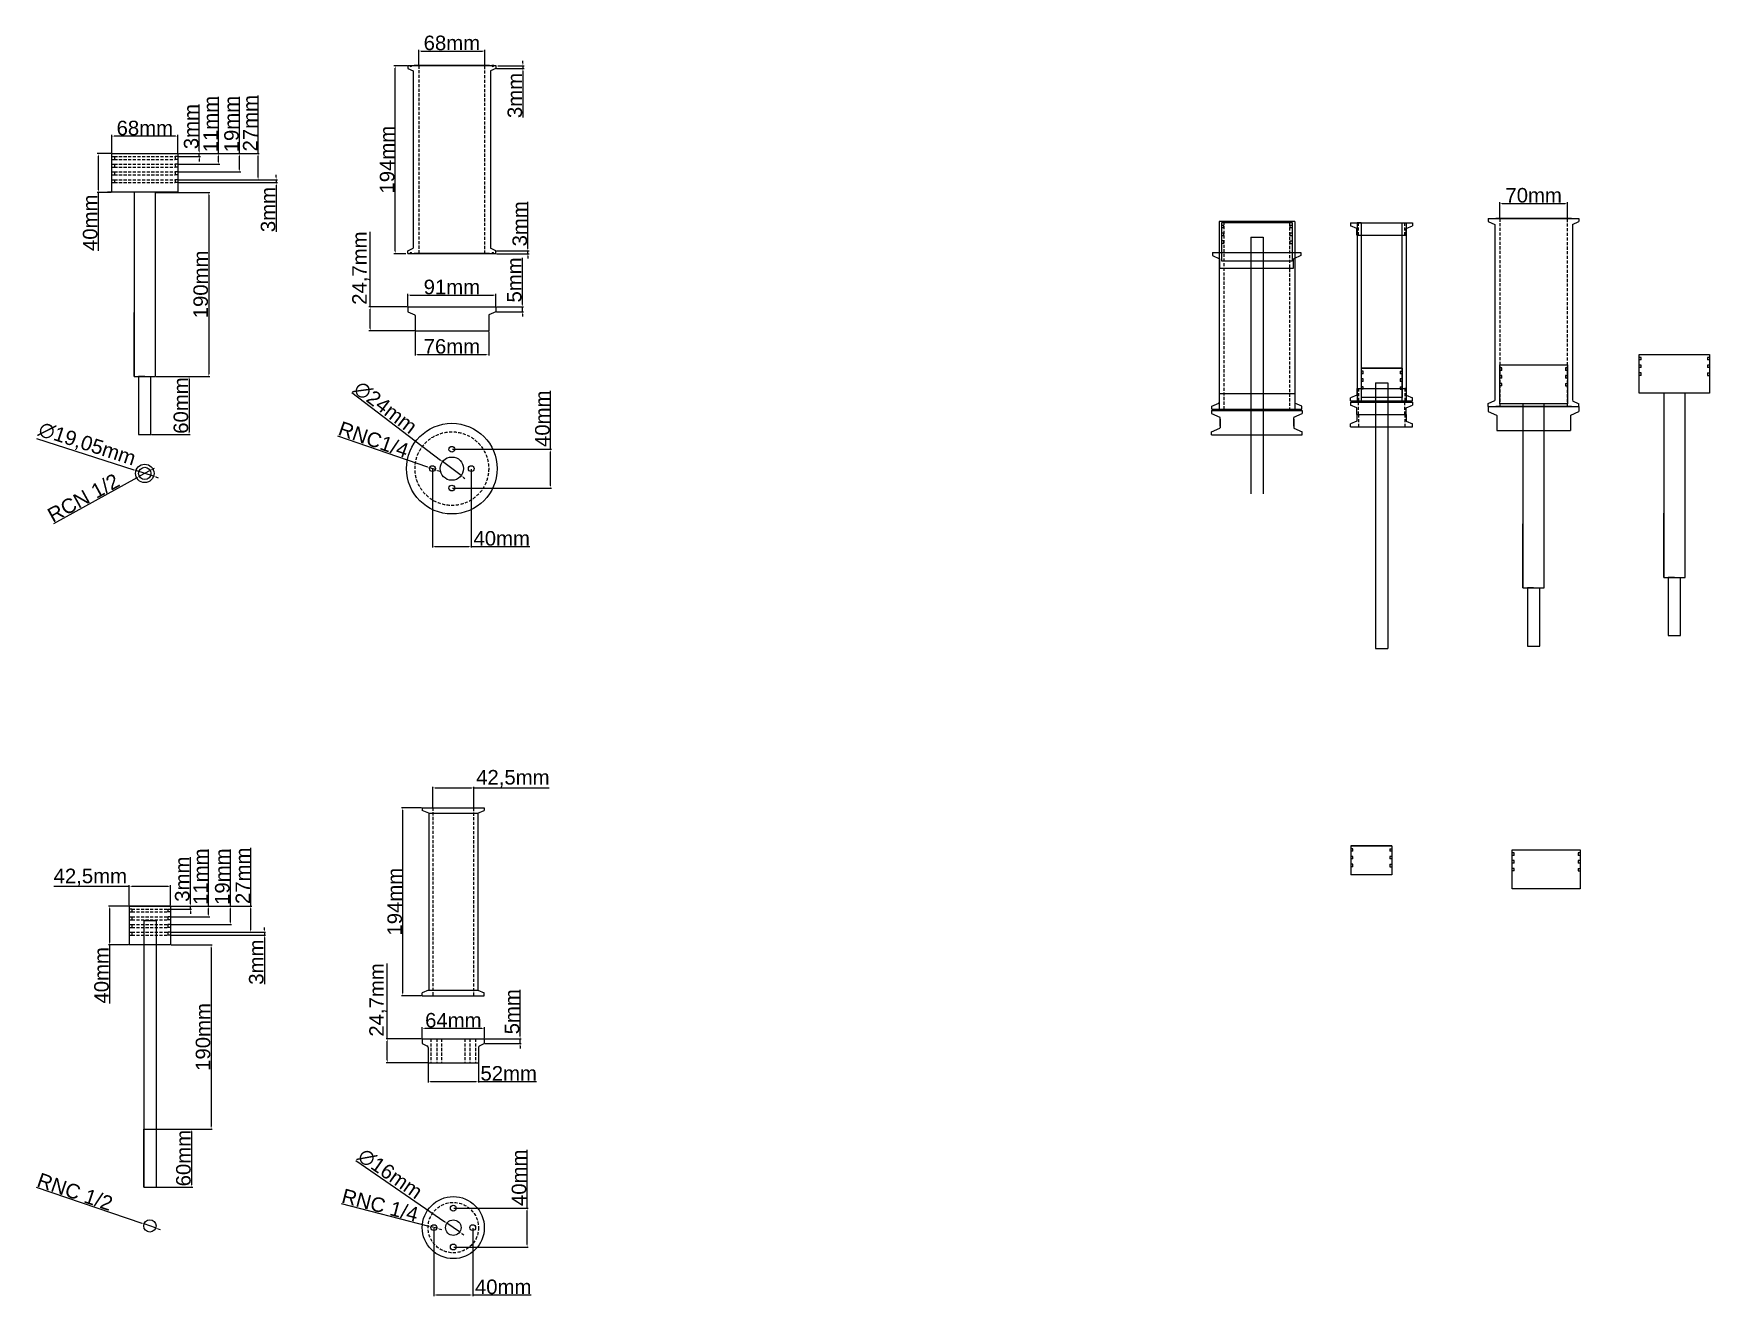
# Model space of a CAD drawing. Header units: centimetres. Extents: x 6534 to 31506, y 42826 to 109107.
# Drawn here: x 12207 to 13935, y 50747 to 52050 of the extents above; entities that cross this region are included whole.
import ezdxf

# ---------------------------------------------------------------- set-up
doc = ezdxf.new("R2010")
doc.units = ezdxf.units.CM
doc.header["$LTSCALE"] = 0.5
doc.linetypes.add('DASHED2', pattern=[9.525, 6.35, -3.175])
doc.styles.get("Standard").update_dxf_attribs({"font": 'arial.ttf'})
doc.dimstyles.new('ISO-25', dxfattribs={"dimtxt": 15, "dimasz": 2.5, "dimexe": 1.25, "dimexo": 0.625, "dimtad": 1, "dimtxsty": 'Standard', "dimcen": 2.5, "dimclrd": 1, "dimclre": 1, "dimadec": 0, "dimazin": 0, "dimtfac": 1, "dimtmove": 0, "dimatfit": 3, "dimfxl": 1, "dimarcsym": 0})

msp = doc.modelspace()

# ---------------------------------------------------------------- blocks, each defined once
blk = doc.blocks.new('*D451')
at = {"color": 1, "lineweight": -2, "transparency": 16777216}
for p, q in [((12684.3, 52014.1), (12712.7, 52014.1)), ((12685.5, 52017.1), (12712.7, 52017.1)), ((12711.5, 52019.6), (12711.5, 52022.1)), ((12711.5, 52017.1), (12711.5, 52014.1)), ((12711.5, 52011.6), (12711.5, 51963.6))]:
    blk.add_line(p, q, dxfattribs=at)
at = {"color": 1, "transparency": 16777216}
for points in [[(12711, 52019.6), (12711.9, 52019.6), (12711.5, 52017.1)], [(12711, 52011.6), (12711.9, 52011.6), (12711.5, 52014.1)]]:
    blk.add_solid(points, dxfattribs=at)
at = {"layer": 'Defpoints', "color": 0, "transparency": 16777216}
for p in [(12683.7, 52014.1), (12684.9, 52017.1), (12711.5, 52014.1)]:
    blk.add_point(p, dxfattribs=at)
at = {"color": 0, "transparency": 16777216, "insert": (12703.2, 51986.3), "char_height": 15, "attachment_point": 5, "rotation": 90}
blk.add_mtext('3mm', dxfattribs=at)
blk = doc.blocks.new('*D452')
at = {"color": 1, "lineweight": -2, "transparency": 16777216}
for p, q in [((12716.6, 51828.6), (12716.6, 51876.7)), ((12684.3, 51826.1), (12717.8, 51826.1)), ((12684.3, 51823.1), (12717.8, 51823.1)), ((12716.6, 51823.1), (12716.6, 51826.1)), ((12716.6, 51820.6), (12716.6, 51818.1))]:
    blk.add_line(p, q, dxfattribs=at)
at = {"color": 1, "transparency": 16777216}
for points in [[(12716.1, 51828.6), (12717, 51828.6), (12716.6, 51826.1)], [(12716.1, 51820.6), (12717, 51820.6), (12716.6, 51823.1)]]:
    blk.add_solid(points, dxfattribs=at)
at = {"layer": 'Defpoints', "color": 0, "transparency": 16777216}
for p in [(12683.7, 51826.1), (12683.7, 51823.1), (12716.6, 51826.1)]:
    blk.add_point(p, dxfattribs=at)
at = {"color": 0, "transparency": 16777216, "insert": (12708.3, 51853.9), "char_height": 15, "attachment_point": 5, "rotation": 90}
blk.add_mtext('3mm', dxfattribs=at)
blk = doc.blocks.new('*D453')
at = {"color": 1, "lineweight": -2, "transparency": 16777216}
for p, q in [((12592, 52017.1), (12578.5, 52017.1)), ((12579.8, 51825.6), (12579.8, 52014.6)), ((12590.8, 51823.1), (12578.5, 51823.1))]:
    blk.add_line(p, q, dxfattribs=at)
at = {"color": 1, "transparency": 16777216}
for points in [[(12579.4, 52014.6), (12580.2, 52014.6), (12579.8, 52017.1)], [(12579.4, 51825.6), (12580.2, 51825.6), (12579.8, 51823.1)]]:
    blk.add_solid(points, dxfattribs=at)
at = {"layer": 'Defpoints', "color": 0, "transparency": 16777216}
for p in [(12579.8, 52017.1), (12592.7, 52017.1), (12591.4, 51823.1)]:
    blk.add_point(p, dxfattribs=at)
at = {"color": 0, "transparency": 16777216, "insert": (12571.5, 51920.1), "char_height": 15, "attachment_point": 5, "rotation": 90}
blk.add_mtext('194mm', dxfattribs=at)
blk = doc.blocks.new('*D454')
at = {"color": 1, "lineweight": -2, "transparency": 16777216}
for p, q in [((12592.7, 51768.9), (12592.7, 51781.6)), ((12595.2, 51780.4), (12681.2, 51780.4)), ((12683.7, 51768.9), (12683.7, 51781.6))]:
    blk.add_line(p, q, dxfattribs=at)
at = {"color": 1, "transparency": 16777216}
for points in [[(12595.2, 51780.8), (12595.2, 51780), (12592.7, 51780.4)], [(12681.2, 51780.8), (12681.2, 51780), (12683.7, 51780.4)]]:
    blk.add_solid(points, dxfattribs=at)
at = {"layer": 'Defpoints', "color": 0, "transparency": 16777216}
for p in [(12683.7, 51780.4), (12592.7, 51768.2), (12683.7, 51768.2)]:
    blk.add_point(p, dxfattribs=at)
at = {"color": 0, "transparency": 16777216, "insert": (12638.2, 51788.7), "char_height": 15, "attachment_point": 5}
blk.add_mtext('91mm', dxfattribs=at)
blk = doc.blocks.new('*D455')
at = {"color": 1, "lineweight": -2, "transparency": 16777216}
for p, q in [((12710.9, 51770.7), (12710.9, 51818.8)), ((12684.3, 51768.2), (12712.1, 51768.2)), ((12684.3, 51763.2), (12712.1, 51763.2)), ((12710.9, 51763.2), (12710.9, 51768.2)), ((12710.9, 51760.7), (12710.9, 51758.2))]:
    blk.add_line(p, q, dxfattribs=at)
at = {"color": 1, "transparency": 16777216}
for points in [[(12710.5, 51770.7), (12711.3, 51770.7), (12710.9, 51768.2)], [(12710.5, 51760.7), (12711.3, 51760.7), (12710.9, 51763.2)]]:
    blk.add_solid(points, dxfattribs=at)
at = {"layer": 'Defpoints', "color": 0, "transparency": 16777216}
for p in [(12683.7, 51768.2), (12683.7, 51763.2), (12710.9, 51768.2)]:
    blk.add_point(p, dxfattribs=at)
at = {"color": 0, "transparency": 16777216, "insert": (12702.6, 51796), "char_height": 15, "attachment_point": 5, "rotation": 90}
blk.add_mtext('5mm', dxfattribs=at)
blk = doc.blocks.new('*D456')
at = {"color": 1, "lineweight": -2, "transparency": 16777216}
for p, q in [((12600.2, 51742.9), (12600.2, 51717.9)), ((12676.2, 51742.9), (12676.2, 51717.9)), ((12602.7, 51719.1), (12673.7, 51719.1))]:
    blk.add_line(p, q, dxfattribs=at)
at = {"color": 1, "transparency": 16777216}
for points in [[(12602.7, 51719.5), (12602.7, 51718.7), (12600.2, 51719.1)], [(12673.7, 51719.5), (12673.7, 51718.7), (12676.2, 51719.1)]]:
    blk.add_solid(points, dxfattribs=at)
at = {"layer": 'Defpoints', "color": 0, "transparency": 16777216}
for p in [(12600.2, 51743.5), (12676.2, 51743.5), (12676.2, 51719.1)]:
    blk.add_point(p, dxfattribs=at)
at = {"color": 0, "transparency": 16777216, "insert": (12638.2, 51727.4), "char_height": 15, "attachment_point": 5}
blk.add_mtext('76mm', dxfattribs=at)
blk = doc.blocks.new('*D457')
at = {"color": 1, "lineweight": -2, "transparency": 16777216}
for p, q in [((12618.2, 51600.7), (12618.2, 51519.8)), ((12658.2, 51600.7), (12658.2, 51519.8)), ((12620.7, 51521.1), (12655.7, 51521.1)), ((12658.2, 51521.1), (12718.5, 51521.1))]:
    blk.add_line(p, q, dxfattribs=at)
at = {"color": 1, "transparency": 16777216}
for points in [[(12620.7, 51521.5), (12620.7, 51520.6), (12618.2, 51521.1)], [(12655.7, 51521.5), (12655.7, 51520.6), (12658.2, 51521.1)]]:
    blk.add_solid(points, dxfattribs=at)
at = {"layer": 'Defpoints', "color": 0, "transparency": 16777216}
for p in [(12618.2, 51601.3), (12658.2, 51601.3), (12658.2, 51521.1)]:
    blk.add_point(p, dxfattribs=at)
at = {"color": 0, "transparency": 16777216, "insert": (12689.6, 51529.3), "char_height": 15, "attachment_point": 5}
blk.add_mtext('40mm', dxfattribs=at)
blk = doc.blocks.new('*D458')
at = {"color": 1, "lineweight": -2, "transparency": 16777216}
for p, q in [((12739.9, 51621.3), (12739.9, 51681.7)), ((12638.8, 51621.3), (12741.1, 51621.3)), ((12739.9, 51583.8), (12739.9, 51618.8)), ((12638.8, 51581.3), (12741.1, 51581.3))]:
    blk.add_line(p, q, dxfattribs=at)
at = {"color": 1, "transparency": 16777216}
for points in [[(12739.5, 51618.8), (12740.3, 51618.8), (12739.9, 51621.3)], [(12739.5, 51583.8), (12740.3, 51583.8), (12739.9, 51581.3)]]:
    blk.add_solid(points, dxfattribs=at)
at = {"layer": 'Defpoints', "color": 0, "transparency": 16777216}
for p in [(12638.2, 51621.3), (12739.9, 51621.3), (12638.2, 51581.3)]:
    blk.add_point(p, dxfattribs=at)
at = {"color": 0, "transparency": 16777216, "insert": (12731.6, 51652.8), "char_height": 15, "attachment_point": 5, "rotation": 90}
blk.add_mtext('40mm', dxfattribs=at)
blk = doc.blocks.new('*D459')
at = {"color": 1, "lineweight": -2, "transparency": 16777216}
for p, q in [((12535.1, 51679.8), (12626.6, 51610.1)), ((12647.7, 51594.1), (12628.6, 51608.6)), ((12649.7, 51592.5), (12651.7, 51591))]:
    blk.add_line(p, q, dxfattribs=at)
at = {"color": 1, "transparency": 16777216}
for points in [[(12626.9, 51610.4), (12626.4, 51609.8), (12628.6, 51608.6)], [(12650, 51592.9), (12649.5, 51592.2), (12647.7, 51594.1)]]:
    blk.add_solid(points, dxfattribs=at)
at = {"layer": 'Defpoints', "color": 0, "transparency": 16777216}
for p in [(12628.6, 51608.6), (12647.7, 51594.1)]:
    blk.add_point(p, dxfattribs=at)
at = {"color": 0, "transparency": 16777216, "insert": (12569.6, 51664.4), "char_height": 15, "attachment_point": 5, "rotation": 322.727}
blk.add_mtext('∅24mm', dxfattribs=at)
blk = doc.blocks.new('*D460')
at = {"color": 1, "lineweight": -2, "transparency": 16777216}
for p, q in [((12520.1, 51635.3), (12613, 51603.1)), ((12621, 51600.3), (12615.3, 51602.3)), ((12623.4, 51599.5), (12625.7, 51598.7))]:
    blk.add_line(p, q, dxfattribs=at)
at = {"color": 1, "transparency": 16777216}
for points in [[(12613.1, 51603.5), (12612.8, 51602.7), (12615.3, 51602.3)], [(12623.5, 51599.9), (12623.2, 51599.1), (12621, 51600.3)]]:
    blk.add_solid(points, dxfattribs=at)
at = {"layer": 'Defpoints', "color": 0, "transparency": 16777216}
for p in [(12615.3, 51602.3), (12621, 51600.3)]:
    blk.add_point(p, dxfattribs=at)
at = {"color": 0, "transparency": 16777216, "insert": (12557.4, 51631.3), "char_height": 15, "attachment_point": 5, "rotation": 340.883}
blk.add_mtext('RNC1/4', dxfattribs=at)
blk = doc.blocks.new('*D461')
at = {"color": 1, "lineweight": -2, "transparency": 16777216}
for p, q in [((12332.9, 51886.4), (12388.7, 51886.4)), ((12387.5, 51883.9), (12387.5, 51698.9)), ((12333.1, 51696.4), (12388.7, 51696.4))]:
    blk.add_line(p, q, dxfattribs=at)
at = {"color": 1, "transparency": 16777216}
for points in [[(12387.1, 51883.9), (12387.9, 51883.9), (12387.5, 51886.4)], [(12387.1, 51698.9), (12387.9, 51698.9), (12387.5, 51696.4)]]:
    blk.add_solid(points, dxfattribs=at)
at = {"layer": 'Defpoints', "color": 0, "transparency": 16777216}
for p in [(12332.2, 51886.4), (12332.5, 51696.4), (12387.5, 51696.4)]:
    blk.add_point(p, dxfattribs=at)
at = {"color": 0, "transparency": 16777216, "insert": (12379.2, 51791.4), "char_height": 15, "attachment_point": 5, "rotation": 90}
blk.add_mtext('190mm', dxfattribs=at)
blk = doc.blocks.new('*D462')
at = {"color": 1, "lineweight": -2, "transparency": 16777216}
for p, q in [((12333.1, 51696.4), (12368.4, 51696.4)), ((12367.1, 51693.9), (12367.1, 51638.9)), ((12328.5, 51636.4), (12368.4, 51636.4))]:
    blk.add_line(p, q, dxfattribs=at)
at = {"color": 1, "transparency": 16777216}
for points in [[(12366.7, 51693.9), (12367.5, 51693.9), (12367.1, 51696.4)], [(12366.7, 51638.9), (12367.5, 51638.9), (12367.1, 51636.4)]]:
    blk.add_solid(points, dxfattribs=at)
at = {"layer": 'Defpoints', "color": 0, "transparency": 16777216}
for p in [(12332.5, 51696.4), (12327.8, 51636.4), (12367.1, 51636.4)]:
    blk.add_point(p, dxfattribs=at)
at = {"color": 0, "transparency": 16777216, "insert": (12358.8, 51666.4), "char_height": 15, "attachment_point": 5, "rotation": 90}
blk.add_mtext('60mm', dxfattribs=at)
blk = doc.blocks.new('*D463')
at = {"color": 1, "lineweight": -2, "transparency": 16777216}
for p, q in [((12286.9, 51926.4), (12272.2, 51926.4)), ((12273.5, 51923.9), (12273.5, 51888.9)), ((12286.9, 51886.4), (12272.2, 51886.4)), ((12273.5, 51886.4), (12273.5, 51826.1))]:
    blk.add_line(p, q, dxfattribs=at)
at = {"color": 1, "transparency": 16777216}
for points in [[(12273.1, 51923.9), (12273.9, 51923.9), (12273.5, 51926.4)], [(12273.1, 51888.9), (12273.9, 51888.9), (12273.5, 51886.4)]]:
    blk.add_solid(points, dxfattribs=at)
at = {"layer": 'Defpoints', "color": 0, "transparency": 16777216}
for p in [(12287.5, 51926.4), (12273.5, 51886.4), (12287.5, 51886.4)]:
    blk.add_point(p, dxfattribs=at)
at = {"color": 0, "transparency": 16777216, "insert": (12265.2, 51855), "char_height": 15, "attachment_point": 5, "rotation": 90}
blk.add_mtext('40mm', dxfattribs=at)
blk = doc.blocks.new('*D464')
at = {"color": 1, "lineweight": -2, "transparency": 16777216}
for p, q in [((12287.5, 51927), (12287.5, 51945.7)), ((12353, 51944.4), (12290, 51944.4)), ((12355.5, 51927), (12355.5, 51945.7))]:
    blk.add_line(p, q, dxfattribs=at)
at = {"color": 1, "transparency": 16777216}
for points in [[(12290, 51944.8), (12290, 51944), (12287.5, 51944.4)], [(12353, 51944.8), (12353, 51944), (12355.5, 51944.4)]]:
    blk.add_solid(points, dxfattribs=at)
at = {"layer": 'Defpoints', "color": 0, "transparency": 16777216}
for p in [(12287.5, 51944.4), (12287.5, 51926.4), (12355.5, 51926.4)]:
    blk.add_point(p, dxfattribs=at)
at = {"color": 0, "transparency": 16777216, "insert": (12321.5, 51952.7), "char_height": 15, "attachment_point": 5}
blk.add_mtext('68mm', dxfattribs=at)
blk = doc.blocks.new('*D465')
at = {"color": 1, "lineweight": -2, "transparency": 16777216}
for p, q in [((12377.7, 51928.9), (12377.7, 51977)), ((12356.1, 51926.4), (12378.9, 51926.4)), ((12377.7, 51923.4), (12377.7, 51926.4)), ((12356.1, 51923.4), (12378.9, 51923.4)), ((12377.7, 51920.9), (12377.7, 51918.4))]:
    blk.add_line(p, q, dxfattribs=at)
at = {"color": 1, "transparency": 16777216}
for points in [[(12377.3, 51928.9), (12378.1, 51928.9), (12377.7, 51926.4)], [(12377.3, 51920.9), (12378.1, 51920.9), (12377.7, 51923.4)]]:
    blk.add_solid(points, dxfattribs=at)
at = {"layer": 'Defpoints', "color": 0, "transparency": 16777216}
for p in [(12355.5, 51926.4), (12377.7, 51926.4), (12355.5, 51923.4)]:
    blk.add_point(p, dxfattribs=at)
at = {"color": 0, "transparency": 16777216, "insert": (12369.4, 51954.2), "char_height": 15, "attachment_point": 5, "rotation": 90}
blk.add_mtext('3mm', dxfattribs=at)
blk = doc.blocks.new('*D466')
at = {"color": 1, "lineweight": -2, "transparency": 16777216}
for p, q in [((12397.6, 51926.4), (12397.6, 51984.8)), ((12356.1, 51926.4), (12398.9, 51926.4)), ((12356.1, 51915.4), (12398.9, 51915.4)), ((12397.6, 51917.9), (12397.6, 51923.9))]:
    blk.add_line(p, q, dxfattribs=at)
at = {"color": 1, "transparency": 16777216}
for points in [[(12397.2, 51923.9), (12398.1, 51923.9), (12397.6, 51926.4)], [(12397.2, 51917.9), (12398.1, 51917.9), (12397.6, 51915.4)]]:
    blk.add_solid(points, dxfattribs=at)
at = {"layer": 'Defpoints', "color": 0, "transparency": 16777216}
for p in [(12355.5, 51926.4), (12397.6, 51926.4), (12355.5, 51915.4)]:
    blk.add_point(p, dxfattribs=at)
at = {"color": 0, "transparency": 16777216, "insert": (12389.5, 51956.8), "char_height": 15, "attachment_point": 5, "rotation": 90}
blk.add_mtext('11mm', dxfattribs=at)
blk = doc.blocks.new('*D467')
at = {"color": 1, "lineweight": -2, "transparency": 16777216}
for p, q in [((12419.2, 51926.4), (12419.2, 51984.8)), ((12356.1, 51926.4), (12420.5, 51926.4)), ((12356.1, 51907.4), (12420.5, 51907.4)), ((12419.2, 51909.9), (12419.2, 51923.9))]:
    blk.add_line(p, q, dxfattribs=at)
at = {"color": 1, "transparency": 16777216}
for points in [[(12418.8, 51923.9), (12419.7, 51923.9), (12419.2, 51926.4)], [(12418.8, 51909.9), (12419.7, 51909.9), (12419.2, 51907.4)]]:
    blk.add_solid(points, dxfattribs=at)
at = {"layer": 'Defpoints', "color": 0, "transparency": 16777216}
for p in [(12355.5, 51926.4), (12419.2, 51926.4), (12355.5, 51907.4)]:
    blk.add_point(p, dxfattribs=at)
at = {"color": 0, "transparency": 16777216, "insert": (12411, 51956.8), "char_height": 15, "attachment_point": 5, "rotation": 90}
blk.add_mtext('19mm', dxfattribs=at)
blk = doc.blocks.new('*D468')
at = {"color": 1, "lineweight": -2, "transparency": 16777216}
for p, q in [((12438.4, 51926.4), (12438.4, 51986.4)), ((12356.1, 51926.4), (12439.6, 51926.4)), ((12438.4, 51901.9), (12438.4, 51923.9)), ((12356.1, 51899.4), (12439.6, 51899.4))]:
    blk.add_line(p, q, dxfattribs=at)
at = {"color": 1, "transparency": 16777216}
for points in [[(12437.9, 51923.9), (12438.8, 51923.9), (12438.4, 51926.4)], [(12437.9, 51901.9), (12438.8, 51901.9), (12438.4, 51899.4)]]:
    blk.add_solid(points, dxfattribs=at)
at = {"layer": 'Defpoints', "color": 0, "transparency": 16777216}
for p in [(12355.5, 51926.4), (12438.4, 51926.4), (12355.5, 51899.4)]:
    blk.add_point(p, dxfattribs=at)
at = {"color": 0, "transparency": 16777216, "insert": (12430.2, 51957.7), "char_height": 15, "attachment_point": 5, "rotation": 90}
blk.add_mtext('27mm', dxfattribs=at)
blk = doc.blocks.new('*D550')
at = {"color": 1, "lineweight": -2, "transparency": 16777216}
for p, q in [((13718.9, 51859.9), (13718.9, 51876.2)), ((13721.4, 51875), (13786.4, 51875)), ((13788.9, 51859.9), (13788.9, 51876.2))]:
    blk.add_line(p, q, dxfattribs=at)
at = {"color": 1, "transparency": 16777216}
for points in [[(13721.4, 51875.4), (13721.4, 51874.6), (13718.9, 51875)], [(13786.4, 51875.4), (13786.4, 51874.6), (13788.9, 51875)]]:
    blk.add_solid(points, dxfattribs=at)
at = {"layer": 'Defpoints', "color": 0, "transparency": 16777216}
for p in [(13788.9, 51875), (13718.9, 51859.3), (13788.9, 51859.3)]:
    blk.add_point(p, dxfattribs=at)
at = {"color": 0, "transparency": 16777216, "insert": (13753.9, 51883.3), "char_height": 15, "attachment_point": 5}
blk.add_mtext('70mm', dxfattribs=at)
blk = doc.blocks.new('*D551')
at = {"color": 1, "lineweight": -2, "transparency": 16777216}
for p, q in [((12604.2, 52017.8), (12604.2, 52033.4)), ((12606.7, 52032.2), (12669.7, 52032.2)), ((12672.2, 52017.8), (12672.2, 52033.4))]:
    blk.add_line(p, q, dxfattribs=at)
at = {"color": 1, "transparency": 16777216}
for points in [[(12606.7, 52032.6), (12606.7, 52031.8), (12604.2, 52032.2)], [(12669.7, 52032.6), (12669.7, 52031.8), (12672.2, 52032.2)]]:
    blk.add_solid(points, dxfattribs=at)
at = {"layer": 'Defpoints', "color": 0, "transparency": 16777216}
for p in [(12672.2, 52032.2), (12604.2, 52017.1), (12672.2, 52017.1)]:
    blk.add_point(p, dxfattribs=at)
at = {"color": 0, "transparency": 16777216, "insert": (12638.2, 52040.5), "char_height": 15, "attachment_point": 5}
blk.add_mtext('68mm', dxfattribs=at)
blk = doc.blocks.new('*D552')
at = {"color": 1, "lineweight": -2, "transparency": 16777216}
for p, q in [((12356.1, 51899.4), (12458.2, 51899.4)), ((12356.1, 51896.4), (12458.2, 51896.4)), ((12457, 51901.9), (12457, 51904.4)), ((12457, 51899.4), (12457, 51896.4)), ((12457, 51893.9), (12457, 51845.8))]:
    blk.add_line(p, q, dxfattribs=at)
at = {"color": 1, "transparency": 16777216}
for points in [[(12456.6, 51901.9), (12457.4, 51901.9), (12457, 51899.4)], [(12456.6, 51893.9), (12457.4, 51893.9), (12457, 51896.4)]]:
    blk.add_solid(points, dxfattribs=at)
at = {"layer": 'Defpoints', "color": 0, "transparency": 16777216}
for p in [(12355.5, 51899.4), (12355.5, 51896.4), (12457, 51896.4)]:
    blk.add_point(p, dxfattribs=at)
at = {"color": 0, "transparency": 16777216, "insert": (12448.7, 51868.6), "char_height": 15, "attachment_point": 5, "rotation": 90}
blk.add_mtext('3mm', dxfattribs=at)
blk = doc.blocks.new('*D553')
at = {"color": 1, "lineweight": -2, "transparency": 16777216}
for p, q in [((12305.5, 51170.1), (12227.6, 51170.1)), ((12305.5, 51150.6), (12305.5, 51171.4)), ((12345.5, 51170.1), (12308, 51170.1)), ((12348, 51150.6), (12348, 51171.4))]:
    blk.add_line(p, q, dxfattribs=at)
at = {"color": 1, "transparency": 16777216}
for points in [[(12308, 51170.5), (12308, 51169.7), (12305.5, 51170.1)], [(12345.5, 51170.5), (12345.5, 51169.7), (12348, 51170.1)]]:
    blk.add_solid(points, dxfattribs=at)
at = {"layer": 'Defpoints', "color": 0, "transparency": 16777216}
for p in [(12305.5, 51170.1), (12305.5, 51149.9), (12348, 51149.9)]:
    blk.add_point(p, dxfattribs=at)
at = {"color": 0, "transparency": 16777216, "insert": (12265.3, 51179.7), "char_height": 15, "attachment_point": 5}
blk.add_mtext('42,5mm', dxfattribs=at)
blk = doc.blocks.new('*D554')
at = {"color": 1, "lineweight": -2, "transparency": 16777216}
for p, q in [((12348.6, 51109.9), (12391.1, 51109.9)), ((12389.9, 51107.4), (12389.9, 50922.4)), ((12333.7, 50919.9), (12391.1, 50919.9))]:
    blk.add_line(p, q, dxfattribs=at)
at = {"color": 1, "transparency": 16777216}
for points in [[(12389.5, 51107.4), (12390.3, 51107.4), (12389.9, 51109.9)], [(12389.5, 50922.4), (12390.3, 50922.4), (12389.9, 50919.9)]]:
    blk.add_solid(points, dxfattribs=at)
at = {"layer": 'Defpoints', "color": 0, "transparency": 16777216}
for p in [(12348, 51109.9), (12333.1, 50919.9), (12389.9, 50919.9)]:
    blk.add_point(p, dxfattribs=at)
at = {"color": 0, "transparency": 16777216, "insert": (12381.6, 51014.9), "char_height": 15, "attachment_point": 5, "rotation": 90}
blk.add_mtext('190mm', dxfattribs=at)
blk = doc.blocks.new('*D555')
at = {"color": 1, "lineweight": -2, "transparency": 16777216}
for p, q in [((12304.8, 51149.9), (12284, 51149.9)), ((12285.2, 51147.4), (12285.2, 51112.4)), ((12304.8, 51109.9), (12284, 51109.9)), ((12285.2, 51109.9), (12285.2, 51049.6))]:
    blk.add_line(p, q, dxfattribs=at)
at = {"color": 1, "transparency": 16777216}
for points in [[(12284.8, 51147.4), (12285.6, 51147.4), (12285.2, 51149.9)], [(12284.8, 51112.4), (12285.6, 51112.4), (12285.2, 51109.9)]]:
    blk.add_solid(points, dxfattribs=at)
at = {"layer": 'Defpoints', "color": 0, "transparency": 16777216}
for p in [(12305.5, 51149.9), (12285.2, 51109.9), (12305.5, 51109.9)]:
    blk.add_point(p, dxfattribs=at)
at = {"color": 0, "transparency": 16777216, "insert": (12276.9, 51078.5), "char_height": 15, "attachment_point": 5, "rotation": 90}
blk.add_mtext('40mm', dxfattribs=at)
blk = doc.blocks.new('*D556')
at = {"color": 1, "lineweight": -2, "transparency": 16777216}
for p, q in [((12368.5, 51152.4), (12368.5, 51200.5)), ((12348.6, 51149.9), (12369.8, 51149.9)), ((12348.6, 51146.9), (12369.8, 51146.9)), ((12368.5, 51146.9), (12368.5, 51149.9)), ((12368.5, 51144.4), (12368.5, 51141.9))]:
    blk.add_line(p, q, dxfattribs=at)
at = {"color": 1, "transparency": 16777216}
for points in [[(12368.1, 51152.4), (12369, 51152.4), (12368.5, 51149.9)], [(12368.1, 51144.4), (12369, 51144.4), (12368.5, 51146.9)]]:
    blk.add_solid(points, dxfattribs=at)
at = {"layer": 'Defpoints', "color": 0, "transparency": 16777216}
for p in [(12348, 51149.9), (12348, 51146.9), (12368.5, 51149.9)]:
    blk.add_point(p, dxfattribs=at)
at = {"color": 0, "transparency": 16777216, "insert": (12360.2, 51177.7), "char_height": 15, "attachment_point": 5, "rotation": 90}
blk.add_mtext('3mm', dxfattribs=at)
blk = doc.blocks.new('*D557')
at = {"color": 1, "lineweight": -2, "transparency": 16777216}
for p, q in [((12387.3, 51149.9), (12387.3, 51208.3)), ((12348.6, 51149.9), (12388.6, 51149.9)), ((12387.3, 51141.4), (12387.3, 51147.4)), ((12348.6, 51138.9), (12388.6, 51138.9))]:
    blk.add_line(p, q, dxfattribs=at)
at = {"color": 1, "transparency": 16777216}
for points in [[(12386.9, 51147.4), (12387.7, 51147.4), (12387.3, 51149.9)], [(12386.9, 51141.4), (12387.7, 51141.4), (12387.3, 51138.9)]]:
    blk.add_solid(points, dxfattribs=at)
at = {"layer": 'Defpoints', "color": 0, "transparency": 16777216}
for p in [(12348, 51149.9), (12387.3, 51149.9), (12348, 51138.9)]:
    blk.add_point(p, dxfattribs=at)
at = {"color": 0, "transparency": 16777216, "insert": (12379.2, 51180.3), "char_height": 15, "attachment_point": 5, "rotation": 90}
blk.add_mtext('11mm', dxfattribs=at)
blk = doc.blocks.new('*D558')
at = {"color": 1, "lineweight": -2, "transparency": 16777216}
for p, q in [((12409.8, 51149.9), (12409.8, 51208.3)), ((12348.6, 51149.9), (12411, 51149.9)), ((12409.8, 51133.4), (12409.8, 51147.4)), ((12348.6, 51130.9), (12411, 51130.9))]:
    blk.add_line(p, q, dxfattribs=at)
at = {"color": 1, "transparency": 16777216}
for points in [[(12409.4, 51147.4), (12410.2, 51147.4), (12409.8, 51149.9)], [(12409.4, 51133.4), (12410.2, 51133.4), (12409.8, 51130.9)]]:
    blk.add_solid(points, dxfattribs=at)
at = {"layer": 'Defpoints', "color": 0, "transparency": 16777216}
for p in [(12348, 51149.9), (12409.8, 51149.9), (12348, 51130.9)]:
    blk.add_point(p, dxfattribs=at)
at = {"color": 0, "transparency": 16777216, "insert": (12401.5, 51180.3), "char_height": 15, "attachment_point": 5, "rotation": 90}
blk.add_mtext('19mm', dxfattribs=at)
blk = doc.blocks.new('*D559')
at = {"color": 1, "lineweight": -2, "transparency": 16777216}
for p, q in [((12430.8, 51149.9), (12430.8, 51209.9)), ((12348.6, 51149.9), (12432, 51149.9)), ((12430.8, 51125.4), (12430.8, 51147.4)), ((12348.6, 51122.9), (12432, 51122.9))]:
    blk.add_line(p, q, dxfattribs=at)
at = {"color": 1, "transparency": 16777216}
for points in [[(12430.3, 51147.4), (12431.2, 51147.4), (12430.8, 51149.9)], [(12430.3, 51125.4), (12431.2, 51125.4), (12430.8, 51122.9)]]:
    blk.add_solid(points, dxfattribs=at)
at = {"layer": 'Defpoints', "color": 0, "transparency": 16777216}
for p in [(12348, 51149.9), (12430.8, 51149.9), (12348, 51122.9)]:
    blk.add_point(p, dxfattribs=at)
at = {"color": 0, "transparency": 16777216, "insert": (12422.6, 51181.2), "char_height": 15, "attachment_point": 5, "rotation": 90}
blk.add_mtext('27mm', dxfattribs=at)
blk = doc.blocks.new('*D560')
at = {"color": 1, "lineweight": -2, "transparency": 16777216}
for p, q in [((12348.6, 51122.9), (12446, 51122.9)), ((12348.6, 51119.9), (12446, 51119.9)), ((12444.8, 51125.4), (12444.8, 51127.9)), ((12444.8, 51122.9), (12444.8, 51119.9)), ((12444.8, 51117.4), (12444.8, 51069.3))]:
    blk.add_line(p, q, dxfattribs=at)
at = {"color": 1, "transparency": 16777216}
for points in [[(12444.4, 51125.4), (12445.2, 51125.4), (12444.8, 51122.9)], [(12444.4, 51117.4), (12445.2, 51117.4), (12444.8, 51119.9)]]:
    blk.add_solid(points, dxfattribs=at)
at = {"layer": 'Defpoints', "color": 0, "transparency": 16777216}
for p in [(12348, 51122.9), (12348, 51119.9), (12444.8, 51119.9)]:
    blk.add_point(p, dxfattribs=at)
at = {"color": 0, "transparency": 16777216, "insert": (12436.5, 51092.1), "char_height": 15, "attachment_point": 5, "rotation": 90}
blk.add_mtext('3mm', dxfattribs=at)
blk = doc.blocks.new('*D565')
at = {"color": 1, "lineweight": -2, "transparency": 16777216}
for p, q in [((12618.4, 51252.1), (12618.4, 51273.1)), ((12620.9, 51271.9), (12658.4, 51271.9)), ((12660.9, 51252.1), (12660.9, 51273.1)), ((12660.9, 51271.9), (12738.7, 51271.9))]:
    blk.add_line(p, q, dxfattribs=at)
at = {"color": 1, "transparency": 16777216}
for points in [[(12620.9, 51272.3), (12620.9, 51271.5), (12618.4, 51271.9)], [(12658.4, 51272.3), (12658.4, 51271.5), (12660.9, 51271.9)]]:
    blk.add_solid(points, dxfattribs=at)
at = {"layer": 'Defpoints', "color": 0, "transparency": 16777216}
for p in [(12660.9, 51271.9), (12618.4, 51251.5), (12660.9, 51251.5)]:
    blk.add_point(p, dxfattribs=at)
at = {"color": 0, "transparency": 16777216, "insert": (12701.1, 51281.5), "char_height": 15, "attachment_point": 5}
blk.add_mtext('42,5mm', dxfattribs=at)
blk = doc.blocks.new('*D566')
at = {"color": 1, "lineweight": -2, "transparency": 16777216}
for p, q in [((12607, 51251.5), (12586.3, 51251.5)), ((12587.6, 51060), (12587.6, 51249)), ((12607, 51057.5), (12586.3, 51057.5))]:
    blk.add_line(p, q, dxfattribs=at)
at = {"color": 1, "transparency": 16777216}
for points in [[(12587.2, 51249), (12588, 51249), (12587.6, 51251.5)], [(12587.2, 51060), (12588, 51060), (12587.6, 51057.5)]]:
    blk.add_solid(points, dxfattribs=at)
at = {"layer": 'Defpoints', "color": 0, "transparency": 16777216}
for p in [(12587.6, 51251.5), (12607.7, 51251.5), (12607.7, 51057.5)]:
    blk.add_point(p, dxfattribs=at)
at = {"color": 0, "transparency": 16777216, "insert": (12579.3, 51154.5), "char_height": 15, "attachment_point": 5, "rotation": 90}
blk.add_mtext('194mm', dxfattribs=at)
blk = doc.blocks.new('*D567')
at = {"color": 1, "lineweight": -2, "transparency": 16777216}
for p, q in [((12607.7, 51013.7), (12607.7, 51025.1)), ((12610.2, 51023.9), (12669.2, 51023.9)), ((12671.7, 51013.7), (12671.7, 51025.1))]:
    blk.add_line(p, q, dxfattribs=at)
at = {"color": 1, "transparency": 16777216}
for points in [[(12610.2, 51024.3), (12610.2, 51023.4), (12607.7, 51023.9)], [(12669.2, 51024.3), (12669.2, 51023.4), (12671.7, 51023.9)]]:
    blk.add_solid(points, dxfattribs=at)
at = {"layer": 'Defpoints', "color": 0, "transparency": 16777216}
for p in [(12607.7, 51013.1), (12671.7, 51023.9), (12671.7, 51013.1)]:
    blk.add_point(p, dxfattribs=at)
at = {"color": 0, "transparency": 16777216, "insert": (12639.7, 51032.1), "char_height": 15, "attachment_point": 5}
blk.add_mtext('64mm', dxfattribs=at)
blk = doc.blocks.new('*D568')
at = {"color": 1, "lineweight": -2, "transparency": 16777216}
for p, q in [((12708.6, 51015.6), (12708.6, 51063.7)), ((12672.3, 51013.1), (12709.8, 51013.1)), ((12708.6, 51008.1), (12708.6, 51013.1)), ((12672.3, 51008.1), (12709.8, 51008.1)), ((12708.6, 51005.6), (12708.6, 51003.1))]:
    blk.add_line(p, q, dxfattribs=at)
at = {"color": 1, "transparency": 16777216}
for points in [[(12708.1, 51015.6), (12709, 51015.6), (12708.6, 51013.1)], [(12708.1, 51005.6), (12709, 51005.6), (12708.6, 51008.1)]]:
    blk.add_solid(points, dxfattribs=at)
at = {"layer": 'Defpoints', "color": 0, "transparency": 16777216}
for p in [(12671.7, 51013.1), (12708.6, 51013.1), (12671.7, 51008.1)]:
    blk.add_point(p, dxfattribs=at)
at = {"color": 0, "transparency": 16777216, "insert": (12700.3, 51040.9), "char_height": 15, "attachment_point": 5, "rotation": 90}
blk.add_mtext('5mm', dxfattribs=at)
blk = doc.blocks.new('*D569')
at = {"color": 1, "lineweight": -2, "transparency": 16777216}
for p, q in [((12571.5, 51013.1), (12571.5, 51090.6)), ((12607, 51013.1), (12570.3, 51013.1)), ((12571.5, 50990.9), (12571.5, 51010.6)), ((12613, 50988.4), (12570.3, 50988.4))]:
    blk.add_line(p, q, dxfattribs=at)
at = {"color": 1, "transparency": 16777216}
for points in [[(12571.1, 51010.6), (12572, 51010.6), (12571.5, 51013.1)], [(12571.1, 50990.9), (12572, 50990.9), (12571.5, 50988.4)]]:
    blk.add_solid(points, dxfattribs=at)
at = {"layer": 'Defpoints', "color": 0, "transparency": 16777216}
for p in [(12607.7, 51013.1), (12571.5, 50988.4), (12613.7, 50988.4)]:
    blk.add_point(p, dxfattribs=at)
at = {"color": 0, "transparency": 16777216, "insert": (12561.9, 51053.1), "char_height": 15, "attachment_point": 5, "rotation": 90}
blk.add_mtext('24,7mm', dxfattribs=at)
blk = doc.blocks.new('*D570')
at = {"color": 1, "lineweight": -2, "transparency": 16777216}
for p, q in [((12613.7, 50987.8), (12613.7, 50967.8)), ((12665.7, 50987.8), (12665.7, 50967.8)), ((12616.2, 50969), (12663.2, 50969)), ((12665.7, 50969), (12725.4, 50969))]:
    blk.add_line(p, q, dxfattribs=at)
at = {"color": 1, "transparency": 16777216}
for points in [[(12616.2, 50969.4), (12616.2, 50968.6), (12613.7, 50969)], [(12663.2, 50969.4), (12663.2, 50968.6), (12665.7, 50969)]]:
    blk.add_solid(points, dxfattribs=at)
at = {"layer": 'Defpoints', "color": 0, "transparency": 16777216}
for p in [(12613.7, 50988.4), (12665.7, 50988.4), (12665.7, 50969)]:
    blk.add_point(p, dxfattribs=at)
at = {"color": 0, "transparency": 16777216, "insert": (12696.8, 50977.3), "char_height": 15, "attachment_point": 5}
blk.add_mtext('52mm', dxfattribs=at)
blk = doc.blocks.new('*D571')
at = {"color": 1, "lineweight": -2, "transparency": 16777216}
for p, q in [((12554, 51768.2), (12554, 51845.7)), ((12592, 51768.2), (12552.7, 51768.2)), ((12554, 51746), (12554, 51765.7)), ((12599.5, 51743.5), (12552.7, 51743.5))]:
    blk.add_line(p, q, dxfattribs=at)
at = {"color": 1, "transparency": 16777216}
for points in [[(12553.6, 51765.7), (12554.4, 51765.7), (12554, 51768.2)], [(12553.6, 51746), (12554.4, 51746), (12554, 51743.5)]]:
    blk.add_solid(points, dxfattribs=at)
at = {"layer": 'Defpoints', "color": 0, "transparency": 16777216}
for p in [(12554, 51768.2), (12592.7, 51768.2), (12600.2, 51743.5)]:
    blk.add_point(p, dxfattribs=at)
at = {"color": 0, "transparency": 16777216, "insert": (12544.3, 51808.2), "char_height": 15, "attachment_point": 5, "rotation": 90}
blk.add_mtext('24,7mm', dxfattribs=at)
blk = doc.blocks.new('*D572')
at = {"color": 1, "lineweight": -2, "transparency": 16777216}
for p, q in [((12539.3, 50887.6), (12631, 50824.2)), ((12646.2, 50813.7), (12633.1, 50822.8)), ((12648.3, 50812.2), (12650.4, 50810.8))]:
    blk.add_line(p, q, dxfattribs=at)
at = {"color": 1, "transparency": 16777216}
for points in [[(12631.3, 50824.5), (12630.8, 50823.8), (12633.1, 50822.8)], [(12648.5, 50812.6), (12648.1, 50811.9), (12646.2, 50813.7)]]:
    blk.add_solid(points, dxfattribs=at)
at = {"layer": 'Defpoints', "color": 0, "transparency": 16777216}
for p in [(12633.1, 50822.8), (12646.2, 50813.7)]:
    blk.add_point(p, dxfattribs=at)
at = {"color": 0, "transparency": 16777216, "insert": (12574.5, 50873.8), "char_height": 15, "attachment_point": 5, "rotation": 325.3558}
blk.add_mtext('∅16mm', dxfattribs=at)
blk = doc.blocks.new('*D573')
at = {"color": 1, "lineweight": -2, "transparency": 16777216}
for p, q in [((12523.9, 50843.1), (12614.3, 50819.6)), ((12622.6, 50817.5), (12616.8, 50819)), ((12625, 50816.8), (12627.4, 50816.2))]:
    blk.add_line(p, q, dxfattribs=at)
at = {"color": 1, "transparency": 16777216}
for points in [[(12614.4, 50820), (12614.2, 50819.2), (12616.8, 50819)], [(12625.1, 50817.2), (12624.9, 50816.4), (12622.6, 50817.5)]]:
    blk.add_solid(points, dxfattribs=at)
at = {"layer": 'Defpoints', "color": 0, "transparency": 16777216}
for p in [(12616.8, 50819), (12622.6, 50817.5)]:
    blk.add_point(p, dxfattribs=at)
at = {"color": 0, "transparency": 16777216, "insert": (12564.2, 50841.3), "char_height": 15, "attachment_point": 5, "rotation": 345.434}
blk.add_mtext('RNC 1/4', dxfattribs=at)
blk = doc.blocks.new('*D574')
at = {"color": 1, "lineweight": -2, "transparency": 16777216}
for p, q in [((12619.7, 50817.6), (12619.7, 50747.4)), ((12659.7, 50817.6), (12659.7, 50747.4)), ((12622.2, 50748.7), (12657.2, 50748.7)), ((12659.7, 50748.7), (12720, 50748.7))]:
    blk.add_line(p, q, dxfattribs=at)
at = {"color": 1, "transparency": 16777216}
for points in [[(12622.2, 50749.1), (12622.2, 50748.3), (12619.7, 50748.7)], [(12657.2, 50749.1), (12657.2, 50748.3), (12659.7, 50748.7)]]:
    blk.add_solid(points, dxfattribs=at)
at = {"layer": 'Defpoints', "color": 0, "transparency": 16777216}
for p in [(12619.7, 50818.2), (12659.7, 50818.2), (12659.7, 50748.7)]:
    blk.add_point(p, dxfattribs=at)
at = {"color": 0, "transparency": 16777216, "insert": (12691.1, 50757), "char_height": 15, "attachment_point": 5}
blk.add_mtext('40mm', dxfattribs=at)
blk = doc.blocks.new('*D575')
at = {"color": 1, "lineweight": -2, "transparency": 16777216}
for p, q in [((12715.8, 50838.2), (12715.8, 50898.6)), ((12640.3, 50838.2), (12717, 50838.2)), ((12715.8, 50800.7), (12715.8, 50835.7)), ((12640.3, 50798.2), (12717, 50798.2))]:
    blk.add_line(p, q, dxfattribs=at)
at = {"color": 1, "transparency": 16777216}
for points in [[(12715.4, 50835.7), (12716.2, 50835.7), (12715.8, 50838.2)], [(12715.4, 50800.7), (12716.2, 50800.7), (12715.8, 50798.2)]]:
    blk.add_solid(points, dxfattribs=at)
at = {"layer": 'Defpoints', "color": 0, "transparency": 16777216}
for p in [(12639.7, 50838.2), (12715.8, 50838.2), (12639.7, 50798.2)]:
    blk.add_point(p, dxfattribs=at)
at = {"color": 0, "transparency": 16777216, "insert": (12707.5, 50869.6), "char_height": 15, "attachment_point": 5, "rotation": 90}
blk.add_mtext('40mm', dxfattribs=at)
blk = doc.blocks.new('*D576')
at = {"color": 1, "lineweight": -2, "transparency": 16777216}
for p, q in [((12209.9, 51632.4), (12310.1, 51600.1)), ((12330.6, 51593.5), (12312.4, 51599.3)), ((12332.9, 51592.7), (12335.3, 51592))]:
    blk.add_line(p, q, dxfattribs=at)
at = {"color": 1, "transparency": 16777216}
for points in [[(12310.2, 51600.5), (12309.9, 51599.7), (12312.4, 51599.3)], [(12333.1, 51593.1), (12332.8, 51592.3), (12330.6, 51593.5)]]:
    blk.add_solid(points, dxfattribs=at)
at = {"layer": 'Defpoints', "color": 0, "transparency": 16777216}
for p in [(12312.4, 51599.3), (12330.6, 51593.5)]:
    blk.add_point(p, dxfattribs=at)
at = {"color": 0, "transparency": 16777216, "insert": (12261.8, 51626.1), "char_height": 15, "attachment_point": 5, "rotation": 342.1099}
blk.add_mtext('∅19,05mm', dxfattribs=at)
blk = doc.blocks.new('*D577')
at = {"color": 1, "lineweight": -2, "transparency": 16777216}
for p, q in [((12327.1, 51599.5), (12315.9, 51593.4)), ((12329.2, 51600.7), (12331.4, 51601.9)), ((12227.7, 51544.7), (12313.7, 51592.2))]:
    blk.add_line(p, q, dxfattribs=at)
at = {"color": 1, "transparency": 16777216}
for points in [[(12329, 51601.1), (12329.4, 51600.3), (12327.1, 51599.5)], [(12313.5, 51592.5), (12313.9, 51591.8), (12315.9, 51593.4)]]:
    blk.add_solid(points, dxfattribs=at)
at = {"layer": 'Defpoints', "color": 0, "transparency": 16777216}
for p in [(12327.1, 51599.5), (12315.9, 51593.4)]:
    blk.add_point(p, dxfattribs=at)
at = {"color": 0, "transparency": 16777216, "insert": (12258.2, 51571.1), "char_height": 15, "attachment_point": 5, "rotation": 28.8495}
blk.add_mtext('RCN 1/2', dxfattribs=at)
blk = doc.blocks.new('*D578')
at = {"color": 1, "lineweight": -2, "transparency": 16777216}
for p, q in [((12209.5, 50859.8), (12318.3, 50822.8)), ((12332.7, 50817.9), (12320.7, 50822)), ((12335.1, 50817.1), (12337.5, 50816.3))]:
    blk.add_line(p, q, dxfattribs=at)
at = {"color": 1, "transparency": 16777216}
for points in [[(12318.5, 50823.2), (12318.2, 50822.4), (12320.7, 50822)], [(12335.2, 50817.5), (12335, 50816.7), (12332.7, 50817.9)]]:
    blk.add_solid(points, dxfattribs=at)
at = {"layer": 'Defpoints', "color": 0, "transparency": 16777216}
for p in [(12320.7, 50822), (12332.7, 50817.9)]:
    blk.add_point(p, dxfattribs=at)
at = {"color": 0, "transparency": 16777216, "insert": (12249.5, 50855.1), "char_height": 15, "attachment_point": 5, "rotation": 341.2073}
blk.add_mtext('RNC 1/2', dxfattribs=at)
blk = doc.blocks.new('*D579')
at = {"color": 1, "lineweight": -2, "transparency": 16777216}
for p, q in [((12333.7, 50919.9), (12370.9, 50919.9)), ((12369.7, 50917.4), (12369.7, 50862.4)), ((12333.7, 50859.9), (12370.9, 50859.9))]:
    blk.add_line(p, q, dxfattribs=at)
at = {"color": 1, "transparency": 16777216}
for points in [[(12369.3, 50917.4), (12370.1, 50917.4), (12369.7, 50919.9)], [(12369.3, 50862.4), (12370.1, 50862.4), (12369.7, 50859.9)]]:
    blk.add_solid(points, dxfattribs=at)
at = {"layer": 'Defpoints', "color": 0, "transparency": 16777216}
for p in [(12333.1, 50919.9), (12333.1, 50859.9), (12369.7, 50859.9)]:
    blk.add_point(p, dxfattribs=at)
at = {"color": 0, "transparency": 16777216, "insert": (12361.4, 50889.9), "char_height": 15, "attachment_point": 5, "rotation": 90}
blk.add_mtext('60mm', dxfattribs=at)

# ---------------------------------------------------------------- dimensions: what is measured, and where the dimension line sits
for base, p1, p2, picture, middle in [((12672.175, 52032.168), (12604.175, 52017.142), (12672.175, 52017.142), '*D551', (12638.175, 52040.452)), ((12287.495, 51944.404), (12355.495, 51926.424), (12287.495, 51926.424), '*D464', (12321.495, 51952.687)), ((13788.867, 51874.999), (13718.867, 51859.304), (13788.867, 51859.304), '*D550', (13753.867, 51883.283)), ((12683.675, 51780.379), (12592.675, 51768.244), (12683.675, 51768.244), '*D454', (12638.175, 51788.662)), ((12676.175, 51719.103), (12600.175, 51743.544), (12676.175, 51743.544), '*D456', (12638.175, 51727.387)), ((12658.175, 51521.063), (12618.175, 51601.327), (12658.175, 51601.327), '*D457', (12689.601, 51529.346)), ((12660.913, 51271.899), (12618.413, 51251.476), (12660.913, 51251.476), '*D565', (12701.077, 51281.539)), ((12305.456, 51170.101), (12347.956, 51149.929), (12305.456, 51149.929), '*D553', (12265.292, 51179.741)), ((12671.663, 51023.857), (12607.663, 51013.078), (12671.663, 51013.078), '*D567', (12639.663, 51032.141)), ((12665.663, 50969.011), (12613.663, 50988.378), (12665.663, 50988.378), '*D570', (12696.787, 50977.294)), ((12659.663, 50748.698), (12619.663, 50818.206), (12659.663, 50818.206), '*D574', (12691.089, 50756.981))]:
    dim = msp.add_linear_dim(base=base, p1=p1, p2=p2, dimstyle='ISO-25', override={"dimpost": 'mm'})
    dim.commit()
    dim.dimension.update_dxf_attribs({"geometry": picture, "text_midpoint": middle})
for base, p1, p2, picture, middle in [((12579.783, 52017.142), (12591.425, 51823.142), (12592.675, 52017.142), '*D453', (12571.5, 51920.142)), ((12711.455, 52014.142), (12684.925, 52017.142), (12683.675, 52014.142), '*D451', (12703.166, 51986.35)), ((12438.357, 51926.424), (12355.495, 51899.424), (12355.495, 51926.424), '*D468', (12430.201, 51957.676)), ((12397.638, 51926.424), (12355.495, 51915.424), (12355.495, 51926.424), '*D466', (12389.483, 51956.842)), ((12419.243, 51926.424), (12355.495, 51907.424), (12355.495, 51926.424), '*D467', (12410.959, 51956.842)), ((12377.688, 51926.424), (12355.495, 51923.424), (12355.495, 51926.424), '*D465', (12369.4, 51954.216)), ((12273.468, 51886.424), (12287.495, 51926.424), (12287.495, 51886.424), '*D463', (12265.185, 51854.997)), ((12456.997, 51896.424), (12355.495, 51899.424), (12355.495, 51896.424), '*D552', (12448.709, 51868.631)), ((12387.476, 51696.424), (12332.245, 51886.424), (12332.496, 51696.424), '*D461', (12379.192, 51791.424)), ((12716.559, 51826.142), (12683.675, 51823.142), (12683.675, 51826.142), '*D452', (12708.27, 51853.935)), ((12553.975, 51768.244), (12600.175, 51743.544), (12592.675, 51768.244), '*D571', (12544.335, 51808.235)), ((12710.886, 51768.244), (12683.675, 51763.244), (12683.675, 51768.244), '*D455', (12702.633, 51796.042)), ((12367.124, 51636.424), (12332.496, 51696.424), (12327.846, 51636.424), '*D462', (12358.841, 51666.424)), ((12739.891, 51621.327), (12638.175, 51581.327), (12638.175, 51621.327), '*D458', (12731.607, 51652.754)), ((12587.586, 51251.476), (12607.663, 51057.476), (12607.663, 51251.476), '*D566', (12579.303, 51154.476)), ((12430.765, 51149.929), (12347.956, 51122.929), (12347.956, 51149.929), '*D559', (12422.61, 51181.182)), ((12387.315, 51149.929), (12347.956, 51138.929), (12347.956, 51149.929), '*D557', (12379.16, 51180.348)), ((12409.775, 51149.929), (12347.956, 51130.929), (12347.956, 51149.929), '*D558', (12401.491, 51180.348)), ((12368.537, 51149.929), (12347.956, 51146.929), (12347.956, 51149.929), '*D556', (12360.248, 51177.721)), ((12285.224, 51109.929), (12305.456, 51149.929), (12305.456, 51109.929), '*D555', (12276.941, 51078.503)), ((12444.792, 51119.929), (12347.956, 51122.929), (12347.956, 51119.929), '*D560', (12436.504, 51092.137)), ((12708.561, 51013.078), (12671.663, 51008.078), (12671.663, 51013.078), '*D568', (12700.309, 51040.875)), ((12369.689, 50859.929), (12333.056, 50919.929), (12333.056, 50859.929), '*D579', (12361.405, 50889.929)), ((12715.784, 50838.206), (12639.663, 50798.206), (12639.663, 50838.206), '*D575', (12707.5, 50869.633))]:
    dim = msp.add_linear_dim(base=base, p1=p1, p2=p2, angle=90, dimstyle='ISO-25', override={"dimpost": 'mm'})
    dim.commit()
    dim.dimension.update_dxf_attribs({"geometry": picture, "text_midpoint": middle})
for p1, p2, picture, middle in [((12647.724, 51594.06), (12628.626, 51608.594), '*D459', (12564.335, 51657.523)), ((12646.244, 50813.658), (12633.081, 50822.754), '*D572', (12569.519, 50866.675))]:
    dim = msp.add_diameter_dim_2p(p1=p1, p2=p2, dimstyle='ISO-25', override={"dimpost": 'mm'})
    dim.commit()
    dim.dimension.update_dxf_attribs({"geometry": picture, "text_midpoint": middle, "dimtype": 163})
dim = msp.add_diameter_dim_2p(p1=(12330.561, 51593.498), p2=(12312.432, 51599.35), dimstyle='ISO-25', override={"dimpost": 'mm'})
dim.commit()
dim.dimension.update_dxf_attribs({"geometry": '*D576', "text_midpoint": (12261.843, 51626.067)})
for p1, p2, text, picture, middle in [((12621.009, 51600.345), (12615.34, 51602.31), 'RNC1/4', '*D460', (12554.646, 51623.347)), ((12327.058, 51599.488), (12315.934, 51593.36), 'RCN 1/2', '*D577', (12262.22, 51563.77)), ((12332.718, 50817.883), (12320.695, 50821.975), 'RNC 1/2', '*D578', (12246.787, 50847.124)), ((12622.566, 50817.452), (12616.759, 50818.961), 'RNC 1/4', '*D573', (12562.106, 50833.162))]:
    dim = msp.add_diameter_dim_2p(p1=p1, p2=p2, text=text, dimstyle='ISO-25', override={"dimpost": 'mm'})
    dim.commit()
    dim.dimension.update_dxf_attribs({"geometry": picture, "text_midpoint": middle, "dimtype": 163})
for base, p1, p2, picture, middle in [((12389.887, 50919.929), (12347.956, 51109.929), (12333.056, 50919.929), '*D554', (12389.887, 51014.929)), ((12571.539, 50988.378), (12607.663, 51013.078), (12613.663, 50988.378), '*D569', (12571.539, 51053.068))]:
    dim = msp.add_linear_dim(base=base, p1=p1, p2=p2, angle=90, dimstyle='ISO-25', override={"dimpost": 'mm'})
    dim.commit()
    dim.dimension.update_dxf_attribs({"geometry": picture, "text_midpoint": middle, "dimtype": 160})

# ---------------------------------------------------------------- linework, layer by layer
for p, q in [((12592.675, 52017.142), (12683.675, 52017.142)), ((12592.675, 52017.142), (12683.675, 52017.142)), ((12592.675, 52017.142), (12683.675, 52017.142)), ((12592.675, 52017.142), (12592.675, 52014.142)), ((12592.675, 52014.142), (12598.175, 52011.628)), ((12594.975, 52017.142), (12596.975, 52017.142)), ((12598.175, 52011.628), (12598.175, 51828.656)), ((12677.175, 52017.142), (12599.175, 52017.142)), ((12599.175, 52017.142), (12602.675, 52017.142)), ((12683.675, 52014.142), (12678.175, 52011.628)), ((12678.175, 52011.628), (12678.175, 51828.656)), ((12681.375, 52017.142), (12679.375, 52017.142)), ((12683.675, 52017.142), (12683.675, 52014.142)), ((12287.495, 51886.424), (12287.495, 51926.424)), ((12287.495, 51926.424), (12355.495, 51926.424)), ((12355.495, 51926.424), (12355.495, 51886.424)), ((12287.495, 51923.424), (12290.095, 51923.424)), ((12287.495, 51920.424), (12290.095, 51920.424)), ((12287.495, 51915.424), (12290.095, 51915.424)), ((12287.495, 51912.424), (12290.095, 51912.424)), ((12287.495, 51907.424), (12290.095, 51907.424)), ((12290.095, 51915.424), (12290.095, 51912.424)), ((12290.095, 51907.424), (12290.095, 51904.424)), ((12355.495, 51923.424), (12352.895, 51923.424)), ((12355.495, 51920.424), (12352.895, 51920.424)), ((12352.895, 51915.424), (12352.895, 51912.424)), ((12355.495, 51915.424), (12352.895, 51915.424)), ((12355.495, 51912.424), (12352.895, 51912.424)), ((12352.895, 51907.424), (12352.895, 51904.424)), ((12355.495, 51907.424), (12352.895, 51907.424)), ((12287.495, 51904.424), (12290.095, 51904.424)), ((12287.495, 51899.424), (12290.095, 51899.424)), ((12287.495, 51896.424), (12290.095, 51896.424)), ((12290.095, 51899.424), (12290.095, 51896.424)), ((12355.495, 51904.424), (12352.895, 51904.424)), ((12352.895, 51899.424), (12352.895, 51896.424)), ((12355.495, 51899.424), (12352.895, 51899.424)), ((12355.495, 51896.424), (12352.895, 51896.424)), ((12355.495, 51886.424), (12282.995, 51886.424)), ((12310.495, 51886.424), (12310.496, 51696.424)), ((12345.195, 51886.424), (12319.295, 51886.424)), ((12332.496, 51696.424), (12332.496, 51886.424)), ((13507.426, 51856.221), (13429.426, 51856.221)), ((13429.426, 51856.221), (13429.426, 51661.221)), ((13507.426, 51856.221), (13507.426, 51661.221)), ((13707.117, 51859.304), (13800.617, 51859.304)), ((13707.117, 51859.304), (13707.117, 51856.304)), ((13707.117, 51856.304), (13713.867, 51853.218)), ((13708.367, 51859.304), (13799.367, 51859.304)), ((13792.867, 51859.304), (13714.867, 51859.304)), ((13714.867, 51859.304), (13718.367, 51859.304)), ((13793.867, 51853.218), (13800.617, 51856.304)), ((13800.617, 51859.304), (13800.617, 51856.304)), ((13432.176, 51815.221), (13432.176, 51855.221)), ((13432.176, 51855.221), (13504.676, 51855.221)), ((13434.276, 51852.221), (13432.176, 51852.221)), ((13434.276, 51849.621), (13432.176, 51849.621)), ((13434.276, 51844.221), (13432.176, 51844.221)), ((13434.276, 51841.621), (13432.176, 51841.621)), ((13434.276, 51849.621), (13434.276, 51852.221)), ((13434.276, 51841.621), (13434.276, 51844.221)), ((13462.076, 51840.221), (13474.776, 51840.221)), ((13462.076, 51840.221), (13462.076, 51575.221)), ((13474.776, 51840.221), (13474.776, 51575.221)), ((13502.576, 51852.221), (13502.576, 51849.621)), ((13504.676, 51852.221), (13502.576, 51852.221)), ((13504.676, 51849.621), (13502.576, 51849.621)), ((13502.576, 51844.221), (13502.576, 51841.621)), ((13504.676, 51844.221), (13502.576, 51844.221)), ((13504.676, 51841.621), (13502.576, 51841.621)), ((13504.676, 51855.221), (13504.676, 51815.221)), ((13565.095, 51854.862), (13629.095, 51854.862)), ((13565.095, 51854.862), (13565.095, 51851.862)), ((13571.695, 51849.162), (13565.095, 51851.862)), ((13571.695, 51842.162), (13571.695, 51849.162)), ((13571.695, 51842.162), (13573.195, 51842.162)), ((13571.695, 51842.162), (13622.495, 51842.162)), ((13575.845, 51854.862), (13571.845, 51854.862)), ((13571.845, 51854.862), (13571.845, 51669.862)), ((13571.845, 51854.862), (13571.845, 51822.862)), ((13571.845, 51854.862), (13571.845, 51822.862)), ((13571.845, 51854.862), (13622.345, 51854.862)), ((13571.845, 51854.862), (13622.345, 51854.862)), ((13575.845, 51854.862), (13575.845, 51669.862)), ((13618.345, 51669.862), (13618.345, 51854.862)), ((13618.345, 51854.862), (13622.345, 51854.862)), ((13622.495, 51842.162), (13620.995, 51842.162)), ((13622.345, 51854.862), (13622.345, 51669.862)), ((13622.495, 51849.162), (13629.095, 51851.862)), ((13622.495, 51842.162), (13622.495, 51849.162)), ((13629.095, 51854.862), (13629.095, 51851.862)), ((13713.867, 51853.218), (13713.867, 51671.596)), ((13793.867, 51853.218), (13793.867, 51671.596)), ((12592.675, 51826.142), (12598.175, 51828.656)), ((12592.675, 51823.142), (12592.675, 51826.142)), ((12592.675, 51823.142), (12683.675, 51823.142)), ((12592.675, 51823.142), (12683.675, 51823.142)), ((12592.675, 51823.142), (12683.675, 51823.142)), ((12594.975, 51823.142), (12596.975, 51823.142)), ((12677.175, 51823.142), (12599.175, 51823.142)), ((12599.175, 51823.142), (12602.675, 51823.142)), ((12683.675, 51826.142), (12678.175, 51828.656)), ((12681.375, 51823.142), (12679.375, 51823.142)), ((12683.675, 51823.142), (12683.675, 51826.142)), ((13422.676, 51824.221), (13513.676, 51824.221)), ((13422.676, 51824.221), (13422.676, 51821.221)), ((13422.676, 51821.221), (13429.884, 51817.926)), ((13434.276, 51836.221), (13432.176, 51836.221)), ((13434.276, 51833.621), (13432.176, 51833.621)), ((13434.276, 51833.621), (13434.276, 51836.221)), ((13502.576, 51836.221), (13502.576, 51833.621)), ((13502.576, 51836.221), (13504.676, 51836.221)), ((13502.576, 51833.621), (13504.676, 51833.621)), ((13513.676, 51821.221), (13506.468, 51817.926)), ((13513.676, 51824.221), (13513.676, 51821.221)), ((13430.176, 51808.221), (13430.176, 51817.471)), ((13430.176, 51808.221), (13506.176, 51808.221)), ((13504.676, 51815.221), (13432.176, 51815.221)), ((13492.126, 51815.221), (13466.226, 51815.221)), ((13506.176, 51808.221), (13506.176, 51817.471)), ((12310.496, 51696.424), (12310.496, 51762.596)), ((12592.675, 51768.244), (12683.675, 51768.244)), ((12592.675, 51768.244), (12683.675, 51768.244)), ((12592.675, 51768.244), (12592.675, 51763.244)), ((12592.675, 51763.244), (12599.883, 51759.949)), ((12599.175, 51768.244), (12602.675, 51768.244)), ((12600.175, 51759.495), (12600.175, 51743.544)), ((12676.175, 51759.495), (12676.175, 51743.544)), ((12683.675, 51763.244), (12676.467, 51759.949)), ((12683.675, 51768.244), (12683.675, 51763.244)), ((12600.175, 51743.544), (12676.175, 51743.544)), ((13618.345, 51704.862), (13575.845, 51704.862)), ((13575.845, 51704.862), (13618.345, 51704.862)), ((13575.845, 51704.862), (13575.845, 51674.862)), ((13577.945, 51701.862), (13575.845, 51701.862)), ((13577.945, 51699.262), (13577.945, 51701.862)), ((13584.145, 51704.862), (13610.045, 51704.862)), ((13586.245, 51704.862), (13607.945, 51704.862)), ((13616.245, 51701.862), (13616.245, 51699.262)), ((13616.245, 51701.862), (13618.345, 51701.862)), ((13618.345, 51704.862), (13618.345, 51674.862)), ((12310.496, 51696.424), (12332.496, 51696.424)), ((12321.496, 51696.424), (12315.146, 51696.424)), ((12315.146, 51696.424), (12315.146, 51636.424)), ((12327.846, 51636.424), (12327.846, 51696.424)), ((13571.695, 51684.062), (13573.195, 51684.062)), ((13571.695, 51684.062), (13622.495, 51684.062)), ((13571.695, 51684.062), (13571.695, 51677.062)), ((13571.695, 51684.062), (13573.195, 51684.062)), ((13571.695, 51684.062), (13622.495, 51684.062)), ((13577.945, 51699.262), (13575.845, 51699.262)), ((13577.945, 51693.862), (13575.845, 51693.862)), ((13577.945, 51691.262), (13575.845, 51691.262)), ((13577.945, 51685.862), (13575.845, 51685.862)), ((13577.945, 51683.262), (13575.845, 51683.262)), ((13577.945, 51691.262), (13577.945, 51693.862)), ((13577.945, 51683.262), (13577.945, 51685.862)), ((13590.745, 51689.862), (13603.445, 51689.862)), ((13590.745, 51689.862), (13590.745, 51415.862)), ((13603.445, 51689.862), (13603.445, 51415.862)), ((13618.345, 51699.262), (13616.245, 51699.262)), ((13616.245, 51693.862), (13616.245, 51691.262)), ((13618.345, 51693.862), (13616.245, 51693.862)), ((13618.345, 51691.262), (13616.245, 51691.262)), ((13616.245, 51685.862), (13616.245, 51683.262)), ((13616.245, 51685.862), (13618.345, 51685.862)), ((13616.245, 51683.262), (13618.345, 51683.262)), ((13622.495, 51684.062), (13620.995, 51684.062)), ((13622.495, 51684.062), (13620.995, 51684.062)), ((13622.495, 51684.062), (13622.495, 51677.062)), ((13421.926, 51665.721), (13429.134, 51669.016)), ((13421.926, 51662.721), (13421.926, 51665.721)), ((13429.426, 51678.721), (13507.426, 51678.721)), ((13429.426, 51678.721), (13429.426, 51669.471)), ((13514.926, 51665.721), (13507.718, 51669.016)), ((13514.926, 51662.721), (13514.926, 51665.721)), ((13571.695, 51677.062), (13565.095, 51674.362)), ((13565.095, 51671.362), (13565.095, 51674.362)), ((13565.095, 51671.362), (13629.095, 51671.362)), ((13565.095, 51669.862), (13629.095, 51669.862)), ((13565.095, 51669.862), (13565.095, 51666.862)), ((13571.695, 51664.162), (13565.095, 51666.862)), ((13571.845, 51669.862), (13575.845, 51669.862)), ((13618.345, 51674.862), (13575.845, 51674.862)), ((13575.845, 51670.862), (13575.845, 51671.362)), ((13575.845, 51671.362), (13618.345, 51671.362)), ((13575.845, 51669.862), (13575.845, 51670.862)), ((13575.845, 51669.862), (13618.345, 51669.862)), ((13607.945, 51674.862), (13586.245, 51674.862)), ((13618.345, 51671.362), (13618.345, 51669.862)), ((13622.345, 51669.862), (13618.345, 51669.862)), ((13622.495, 51677.062), (13629.095, 51674.362)), ((13622.495, 51664.162), (13629.095, 51666.862)), ((13629.095, 51671.362), (13629.095, 51674.362)), ((13629.095, 51669.862), (13629.095, 51666.862)), ((13707.117, 51668.511), (13713.867, 51671.596)), ((13707.117, 51665.511), (13707.117, 51668.511)), ((13742.867, 51668.304), (13742.869, 51478.304)), ((13764.869, 51478.304), (13764.869, 51668.304)), ((13793.867, 51671.389), (13800.617, 51668.304)), ((13800.617, 51665.304), (13800.617, 51668.304)), ((13887.993, 51679.135), (13887.995, 51489.135)), ((13909.995, 51489.135), (13909.995, 51679.135)), ((13421.676, 51661.221), (13515.176, 51661.221)), ((13421.676, 51661.221), (13421.676, 51658.221)), ((13421.676, 51658.221), (13430.134, 51654.355)), ((13421.926, 51662.721), (13514.926, 51662.721)), ((13429.426, 51661.221), (13432.926, 51661.221)), ((13430.426, 51645.221), (13430.426, 51653.9)), ((13430.426, 51652.221), (13430.426, 51643.542)), ((13432.176, 51662.721), (13504.676, 51662.721)), ((13432.176, 51662.721), (13432.176, 51661.221)), ((13504.676, 51662.721), (13504.676, 51661.221)), ((13506.426, 51645.221), (13506.426, 51653.9)), ((13506.426, 51652.221), (13506.426, 51643.542)), ((13506.718, 51654.355), (13515.176, 51658.221)), ((13515.176, 51661.221), (13515.176, 51658.221)), ((13571.695, 51650.162), (13565.095, 51647.462)), ((13571.695, 51657.162), (13571.695, 51664.162)), ((13571.695, 51657.162), (13573.195, 51657.162)), ((13571.695, 51657.162), (13622.495, 51657.162)), ((13571.695, 51657.162), (13571.695, 51650.162)), ((13571.695, 51657.162), (13573.195, 51657.162)), ((13571.695, 51657.162), (13622.495, 51657.162)), ((13622.495, 51657.162), (13620.995, 51657.162)), ((13622.495, 51657.162), (13620.995, 51657.162)), ((13622.495, 51657.162), (13622.495, 51664.162)), ((13622.495, 51657.162), (13622.495, 51650.162)), ((13622.495, 51650.162), (13629.095, 51647.462)), ((13707.117, 51665.304), (13800.617, 51665.304)), ((13707.117, 51665.304), (13707.117, 51660.304)), ((13707.117, 51665.304), (13800.617, 51665.304)), ((13707.117, 51660.304), (13715.575, 51656.437)), ((13708.367, 51665.304), (13799.367, 51665.304)), ((13792.867, 51665.304), (13714.867, 51665.304)), ((13715.867, 51655.983), (13715.867, 51640.604)), ((13716.117, 51665.304), (13719.617, 51665.304)), ((13716.117, 51665.304), (13719.617, 51665.304)), ((13791.867, 51655.983), (13791.867, 51640.604)), ((13792.159, 51656.437), (13800.617, 51660.304)), ((13800.617, 51665.304), (13800.617, 51660.304)), ((12315.146, 51636.424), (12327.846, 51636.424)), ((13421.676, 51639.221), (13430.134, 51643.087)), ((13421.676, 51636.221), (13421.676, 51639.221)), ((13421.676, 51636.221), (13515.176, 51636.221)), ((13506.718, 51643.087), (13515.176, 51639.221)), ((13515.176, 51636.221), (13515.176, 51639.221)), ((13565.095, 51644.462), (13565.095, 51647.462)), ((13565.095, 51644.462), (13629.095, 51644.462)), ((13629.095, 51644.462), (13629.095, 51647.462)), ((13715.867, 51640.604), (13791.867, 51640.604)), ((13742.869, 51478.304), (13742.869, 51544.476)), ((13887.995, 51489.135), (13887.995, 51555.307)), ((13742.869, 51478.304), (13764.869, 51478.304)), ((13753.869, 51478.304), (13747.519, 51478.304)), ((13747.519, 51478.304), (13747.519, 51418.304)), ((13760.219, 51418.304), (13760.219, 51478.304)), ((13887.995, 51489.135), (13909.995, 51489.135)), ((13898.995, 51489.135), (13892.645, 51489.135)), ((13892.645, 51489.135), (13892.645, 51429.135)), ((13905.345, 51429.135), (13905.345, 51489.135)), ((13892.645, 51429.135), (13905.345, 51429.135)), ((13590.745, 51415.862), (13603.445, 51415.862)), ((13747.519, 51418.304), (13760.219, 51418.304)), ((12607.663, 51251.476), (12671.663, 51251.476)), ((12607.663, 51251.476), (12607.663, 51248.476)), ((12671.663, 51251.476), (12671.663, 51248.476)), ((12614.413, 51245.776), (12607.663, 51248.476)), ((12614.413, 51245.776), (12614.413, 51063.176)), ((12614.413, 51245.776), (12614.413, 51219.476)), ((12614.413, 51245.776), (12664.913, 51245.776)), ((12664.913, 51245.776), (12671.663, 51248.476)), ((12664.913, 51245.776), (12664.913, 51063.176)), ((13607.715, 51212.161), (13565.215, 51212.161)), ((13565.215, 51212.161), (13607.715, 51212.161)), ((13565.215, 51212.161), (13565.215, 51182.161)), ((13567.315, 51209.161), (13565.215, 51209.161)), ((13567.315, 51206.561), (13565.215, 51206.561)), ((13567.315, 51201.161), (13565.215, 51201.161)), ((13567.315, 51206.561), (13567.315, 51209.161)), ((13567.315, 51198.561), (13567.315, 51201.161)), ((13573.515, 51212.161), (13599.415, 51212.161)), ((13575.615, 51212.161), (13597.315, 51212.161)), ((13605.615, 51209.161), (13605.615, 51206.561)), ((13605.615, 51209.161), (13607.715, 51209.161)), ((13607.715, 51206.561), (13605.615, 51206.561)), ((13605.615, 51201.161), (13605.615, 51198.561)), ((13607.715, 51201.161), (13605.615, 51201.161)), ((13607.715, 51212.161), (13607.715, 51182.161)), ((13567.315, 51198.561), (13565.215, 51198.561)), ((13567.315, 51193.161), (13565.215, 51193.161)), ((13567.315, 51190.561), (13565.215, 51190.561)), ((13607.715, 51182.161), (13565.215, 51182.161)), ((13567.315, 51190.561), (13567.315, 51193.161)), ((13597.315, 51182.161), (13575.615, 51182.161)), ((13607.715, 51198.561), (13605.615, 51198.561)), ((13605.615, 51193.161), (13605.615, 51190.561)), ((13605.615, 51193.161), (13607.715, 51193.161)), ((13605.615, 51190.561), (13607.715, 51190.561)), ((12347.956, 51149.929), (12305.456, 51149.929)), ((12305.456, 51149.929), (12347.956, 51149.929)), ((12305.456, 51149.929), (12305.456, 51109.929)), ((12308.056, 51146.929), (12305.456, 51146.929)), ((12313.756, 51149.929), (12339.656, 51149.929)), ((12315.856, 51149.929), (12337.556, 51149.929)), ((12345.356, 51146.929), (12347.956, 51146.929)), ((12347.956, 51149.929), (12347.956, 51109.929)), ((12305.456, 51143.929), (12308.056, 51143.929)), ((12305.456, 51138.929), (12308.056, 51138.929)), ((12305.456, 51135.929), (12308.056, 51135.929)), ((12305.456, 51130.929), (12308.056, 51130.929)), ((12308.056, 51138.929), (12308.056, 51135.929)), ((12308.056, 51130.929), (12308.056, 51127.929)), ((12320.356, 51134.929), (12333.056, 51134.929)), ((12320.356, 51134.929), (12320.356, 50859.929)), ((12333.056, 51134.929), (12333.056, 50859.929)), ((12347.956, 51143.929), (12345.356, 51143.929)), ((12345.356, 51138.929), (12345.356, 51135.929)), ((12347.956, 51138.929), (12345.356, 51138.929)), ((12347.956, 51135.929), (12345.356, 51135.929)), ((12345.356, 51130.929), (12345.356, 51127.929)), ((12347.956, 51130.929), (12345.356, 51130.929)), ((12305.456, 51127.929), (12308.056, 51127.929)), ((12305.456, 51122.929), (12308.056, 51122.929)), ((12305.456, 51119.929), (12308.056, 51119.929)), ((12308.056, 51122.929), (12308.056, 51119.929)), ((12347.956, 51127.929), (12345.356, 51127.929)), ((12345.356, 51122.929), (12345.356, 51119.929)), ((12347.956, 51122.929), (12345.356, 51122.929)), ((12347.956, 51119.929), (12345.356, 51119.929)), ((12347.956, 51109.929), (12305.456, 51109.929)), ((12614.263, 51063.176), (12607.663, 51060.476)), ((12607.663, 51057.476), (12607.663, 51060.476)), ((12614.263, 51063.176), (12665.063, 51063.176)), ((12665.063, 51063.176), (12671.663, 51060.476)), ((12671.663, 51057.476), (12671.663, 51060.476)), ((12607.663, 51057.476), (12671.663, 51057.476)), ((12607.663, 51013.078), (12607.663, 51008.078)), ((12607.663, 51013.078), (12671.663, 51013.078)), ((12639.663, 51013.078), (12651.663, 51013.078)), ((12671.663, 51013.078), (12671.663, 51008.078)), ((12607.663, 51008.078), (12612.494, 51005.869)), ((12613.663, 51004.05), (12613.663, 50988.378)), ((12665.663, 51004.05), (12665.663, 50988.378)), ((12666.831, 51005.869), (12671.663, 51008.078)), ((12613.663, 50988.378), (12665.663, 50988.378)), ((12320.356, 50859.929), (12320.356, 50919.929)), ((12320.356, 50919.929), (12333.056, 50919.929)), ((12320.356, 50859.929), (12333.056, 50859.929))]:
    msp.add_line(p, q)
at = {"linetype": 'DASHED2'}
for p, q in [((12604.175, 52017.142), (12604.175, 51823.142)), ((12672.175, 51823.142), (12672.175, 52017.142)), ((12290.095, 51923.424), (12290.095, 51920.424)), ((12290.095, 51923.424), (12352.895, 51923.424)), ((12290.095, 51920.424), (12352.895, 51920.424)), ((12290.095, 51915.424), (12352.895, 51915.424)), ((12290.095, 51912.424), (12352.895, 51912.424)), ((12290.095, 51907.424), (12352.895, 51907.424)), ((12352.895, 51923.424), (12352.895, 51920.424)), ((12290.095, 51904.424), (12352.895, 51904.424)), ((12290.095, 51899.424), (12352.895, 51899.424)), ((12290.095, 51896.424), (12352.895, 51896.424)), ((13434.426, 51856.221), (13434.426, 51661.221)), ((13502.426, 51661.221), (13502.426, 51856.221)), ((13718.867, 51859.304), (13718.867, 51665.304)), ((13788.867, 51665.304), (13788.867, 51859.304)), ((13573.195, 51842.162), (13573.195, 51854.862)), ((13620.995, 51842.162), (13620.995, 51854.862)), ((13573.195, 51684.062), (13573.195, 51671.362)), ((13620.995, 51684.062), (13620.995, 51671.362)), ((13573.195, 51657.162), (13573.195, 51669.862)), ((13620.995, 51657.162), (13620.995, 51669.862)), ((13573.195, 51657.162), (13573.195, 51644.462)), ((13620.995, 51657.162), (13620.995, 51644.462)), ((12618.413, 51251.476), (12618.413, 51057.476)), ((12660.913, 51057.476), (12660.913, 51251.476)), ((12308.056, 51146.929), (12345.356, 51146.929)), ((12308.056, 51146.929), (12308.056, 51143.929)), ((12345.356, 51146.929), (12345.356, 51143.929)), ((12308.056, 51143.929), (12345.356, 51143.929)), ((12308.056, 51138.929), (12345.356, 51138.929)), ((12308.056, 51135.929), (12345.356, 51135.929)), ((12308.056, 51130.929), (12345.356, 51130.929)), ((12308.056, 51127.929), (12345.356, 51127.929)), ((12308.056, 51122.929), (12345.356, 51122.929)), ((12308.056, 51119.929), (12345.356, 51119.929)), ((12616.663, 51013.078), (12616.663, 50988.378)), ((12622.663, 51013.078), (12622.663, 50988.378)), ((12627.663, 51013.078), (12627.663, 50988.378)), ((12651.663, 51013.078), (12651.663, 50988.378)), ((12656.663, 51013.078), (12656.663, 50988.378)), ((12662.663, 51013.078), (12662.663, 50988.378))]:
    msp.add_line(p, q, dxfattribs=at)
at = {"color": 3}
for p, q in [((13862.743, 51679.135), (13862.743, 51719.135)), ((13862.743, 51719.135), (13935.243, 51719.135)), ((13935.243, 51719.135), (13935.243, 51679.135)), ((13718.867, 51668.304), (13718.867, 51708.304)), ((13718.867, 51708.304), (13788.867, 51708.304)), ((13720.967, 51705.304), (13718.867, 51705.304)), ((13720.967, 51702.704), (13718.867, 51702.704)), ((13720.967, 51702.704), (13720.967, 51705.304)), ((13786.767, 51705.304), (13786.767, 51702.704)), ((13788.867, 51705.304), (13786.767, 51705.304)), ((13788.867, 51702.704), (13786.767, 51702.704)), ((13788.867, 51708.304), (13788.867, 51668.304)), ((13864.843, 51716.135), (13862.743, 51716.135)), ((13864.843, 51713.535), (13862.743, 51713.535)), ((13864.843, 51708.135), (13862.743, 51708.135)), ((13864.843, 51705.535), (13862.743, 51705.535)), ((13864.843, 51700.135), (13862.743, 51700.135)), ((13864.843, 51713.535), (13864.843, 51716.135)), ((13864.843, 51705.535), (13864.843, 51708.135)), ((13864.843, 51697.535), (13864.843, 51700.135)), ((13933.143, 51716.135), (13933.143, 51713.535)), ((13935.243, 51716.135), (13933.143, 51716.135)), ((13935.243, 51713.535), (13933.143, 51713.535)), ((13933.143, 51708.135), (13933.143, 51705.535)), ((13935.243, 51708.135), (13933.143, 51708.135)), ((13935.243, 51705.535), (13933.143, 51705.535)), ((13933.143, 51700.135), (13933.143, 51697.535)), ((13933.143, 51700.135), (13935.243, 51700.135)), ((13720.967, 51697.304), (13718.867, 51697.304)), ((13720.967, 51694.704), (13718.867, 51694.704)), ((13720.967, 51689.304), (13718.867, 51689.304)), ((13720.967, 51686.704), (13718.867, 51686.704)), ((13720.967, 51694.704), (13720.967, 51697.304)), ((13720.967, 51686.704), (13720.967, 51689.304)), ((13786.767, 51697.304), (13786.767, 51694.704)), ((13788.867, 51697.304), (13786.767, 51697.304)), ((13788.867, 51694.704), (13786.767, 51694.704)), ((13786.767, 51689.304), (13786.767, 51686.704)), ((13786.767, 51689.304), (13788.867, 51689.304)), ((13786.767, 51686.704), (13788.867, 51686.704)), ((13864.843, 51697.535), (13862.743, 51697.535)), ((13933.143, 51697.535), (13935.243, 51697.535)), ((13788.867, 51668.304), (13718.867, 51668.304)), ((13777.567, 51668.304), (13751.667, 51668.304)), ((13935.243, 51679.135), (13862.743, 51679.135)), ((13922.693, 51679.135), (13896.793, 51679.135)), ((13731.824, 51167.887), (13731.824, 51207.887)), ((13731.824, 51207.887), (13801.824, 51207.887)), ((13733.924, 51204.887), (13731.824, 51204.887)), ((13733.924, 51202.287), (13731.824, 51202.287)), ((13733.924, 51202.287), (13733.924, 51204.887)), ((13799.724, 51204.887), (13799.724, 51202.287)), ((13801.824, 51204.887), (13799.724, 51204.887)), ((13801.824, 51202.287), (13799.724, 51202.287)), ((13801.824, 51207.887), (13801.824, 51167.887)), ((13733.924, 51196.887), (13731.824, 51196.887)), ((13733.924, 51194.287), (13731.824, 51194.287)), ((13733.924, 51188.887), (13731.824, 51188.887)), ((13733.924, 51186.287), (13731.824, 51186.287)), ((13733.924, 51194.287), (13733.924, 51196.887)), ((13733.924, 51186.287), (13733.924, 51188.887)), ((13799.724, 51196.887), (13799.724, 51194.287)), ((13801.824, 51196.887), (13799.724, 51196.887)), ((13801.824, 51194.287), (13799.724, 51194.287)), ((13799.724, 51188.887), (13799.724, 51186.287)), ((13799.724, 51188.887), (13801.824, 51188.887)), ((13799.724, 51186.287), (13801.824, 51186.287)), ((13801.824, 51167.887), (13731.824, 51167.887)), ((13790.524, 51167.887), (13764.624, 51167.887))]:
    msp.add_line(p, q, dxfattribs=at)
for centre, radius in [((12638.175, 51601.327), 46.75), ((12638.175, 51621.327), 3), ((12321.496, 51596.424), 9.525), ((12321.496, 51596.424), 6.35), ((12618.175, 51601.327), 3), ((12638.175, 51601.327), 12), ((12658.175, 51601.327), 3), ((12638.175, 51581.327), 3), ((12639.663, 50818.206), 32), ((12639.663, 50838.206), 3), ((12326.706, 50819.929), 6.35), ((12619.663, 50818.206), 3), ((12639.663, 50818.206), 8), ((12659.663, 50818.206), 3), ((12639.663, 50798.206), 3)]:
    msp.add_circle(centre, radius)
at = {"linetype": 'DASHED2'}
for centre, radius in [((12638.175, 51601.327), 38), ((12639.663, 50818.206), 26)]:
    msp.add_circle(centre, radius, dxfattribs=at)
for centre, radius, start, end in [((12595.975, 52017.142), 1, 180, 0), ((12680.375, 52017.142), 1, 180, 0), ((12595.975, 51823.142), 1, 0, 180), ((12680.375, 51823.142), 1, 0, 180), ((13429.676, 51817.471), 0.5, 0, 65.432829), ((13506.676, 51817.471), 0.5, 114.567171, 180), ((12599.675, 51759.495), 0.5, 0, 65.432829), ((12676.675, 51759.495), 0.5, 114.567171, 180), ((13428.926, 51669.471), 0.5, 294.567171, 0), ((13507.926, 51669.471), 0.5, 180, 245.432829), ((13429.926, 51653.9), 0.5, 0, 65.432829), ((13506.926, 51653.9), 0.5, 114.567171, 180), ((13715.367, 51655.983), 0.5, 0, 65.432829), ((13792.367, 51655.983), 0.5, 114.567171, 180), ((13429.926, 51643.542), 0.5, 294.567171, 0), ((13506.926, 51643.542), 0.5, 180, 245.432829), ((12611.663, 51004.05), 2, 0, 65.432829), ((12667.663, 51004.05), 2, 114.567171, 180)]:
    msp.add_arc(centre, radius, start, end)

msp.set_redraw_order([(e.dxf.handle, doc.entitydb.next_handle()) for e in msp.query("TEXT MTEXT ATTDEF DIMENSION ARC_DIMENSION")])  # texts and dimensions are drawn at this point

doc.saveas('drawing.dxf')
